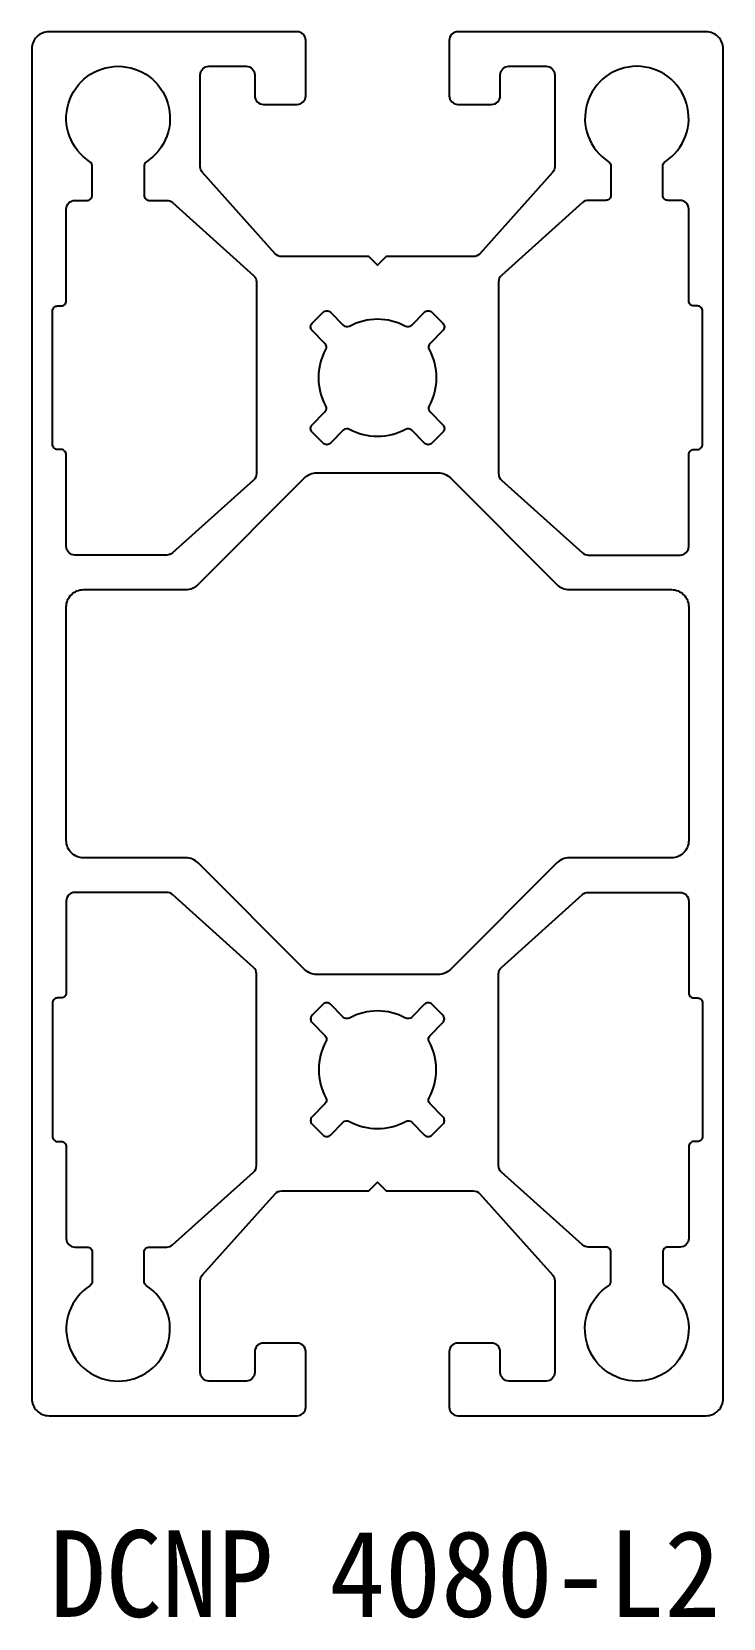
# Model space of a CAD drawing. Extents: x 2157 to 12417, y 247 to 1676.
# Drawn here: x 9090.8 to 9130.8, y 1504.3 to 1596.1 of the extents above; entities that cross this region are included whole.
import ezdxf

# ---------------------------------------------------------------- set-up
doc = ezdxf.new("R2010")
doc.units = 0
doc.header["$LTSCALE"] = 8
doc.layers.add('3', color=3, linetype='CONTINUOUS')
doc.layers.add('AM_0', color=7, linetype='CONTINUOUS', lineweight=30)
doc.styles.add('궁서체', font='')
doc.styles.get('궁서체').set_extended_font_data('GungsuhChe')

msp = doc.modelspace()

# ---------------------------------------------------------------- texts
at = {"layer": 'AM_0', "color": 7, "style": '궁서체'}
msp.add_text('DCNP 4080-L2', height=5, dxfattribs=at).set_placement((9091.873, 1504.431))

# ---------------------------------------------------------------- linework, layer by layer
at = {"layer": '3', "color": 7, "lineweight": -3}
for points in [[(9111.321, 1583.058), (9110.821, 1582.558), (9110.321, 1583.058), (9105.279, 1583.058, -0.213051), (9104.907, 1583.224), (9100.699, 1587.915, -0.18485), (9100.571, 1588.249), (9100.571, 1593.558, -0.414214), (9101.071, 1594.058), (9103.221, 1594.058, -0.414214), (9103.721, 1593.558), (9103.721, 1592.358, 0.414214), (9104.221, 1591.858), (9106.171, 1591.858, 0.414214), (9106.671, 1592.358), (9106.671, 1595.558, 0.414214), (9106.171, 1596.058), (9091.821, 1596.058, 0.414214), (9090.821, 1595.058), (9090.821, 1517.058, 0.414214), (9091.821, 1516.058), (9106.171, 1516.058, 0.414214), (9106.671, 1516.558), (9106.671, 1519.758, 0.414214), (9106.171, 1520.258), (9104.221, 1520.258, 0.414214), (9103.721, 1519.758), (9103.721, 1518.558, -0.414214), (9103.221, 1518.058), (9101.071, 1518.058, -0.414214), (9100.571, 1518.558), (9100.571, 1523.866, -0.18485), (9100.699, 1524.2), (9104.907, 1528.892, -0.213051), (9105.279, 1529.058), (9110.321, 1529.058), (9110.821, 1529.558), (9111.321, 1529.058), (9116.363, 1529.058, -0.213051), (9116.735, 1528.892), (9120.943, 1524.2, -0.18485), (9121.071, 1523.866), (9121.071, 1518.558, -0.414214), (9120.571, 1518.058), (9118.421, 1518.058, -0.414214), (9117.921, 1518.558), (9117.921, 1519.758, 0.414214), (9117.421, 1520.258), (9115.471, 1520.258, 0.414214), (9114.971, 1519.758), (9114.971, 1516.558, 0.414214), (9115.471, 1516.058), (9129.821, 1516.058, 0.414214), (9130.821, 1517.058), (9130.821, 1595.058, 0.414214), (9129.821, 1596.058), (9115.471, 1596.058, 0.414214), (9114.971, 1595.558), (9114.971, 1592.358, 0.414214), (9115.471, 1591.858), (9117.421, 1591.858, 0.414214), (9117.921, 1592.358), (9117.921, 1593.558, -0.414214), (9118.421, 1594.058), (9120.571, 1594.058, -0.414214), (9121.071, 1593.558), (9121.071, 1588.249, -0.18485), (9120.943, 1587.915), (9116.735, 1583.224, -0.213051), (9116.363, 1583.058)], [(9097.321, 1588.292), (9097.321, 1586.608, 0.414214), (9097.621, 1586.308), (9098.629, 1586.308, -0.18485), (9098.963, 1586.18), (9103.655, 1581.972, -0.213051), (9103.821, 1581.6), (9103.821, 1576.058), (9103.821, 1570.516, -0.213051), (9103.655, 1570.144), (9098.963, 1565.935, -0.18485), (9098.629, 1565.808), (9093.321, 1565.808, -0.414214), (9092.821, 1566.308), (9092.821, 1571.608, 0.414214), (9092.521, 1571.908), (9092.321, 1571.908, -0.414214), (9092.021, 1572.208), (9092.021, 1579.908, -0.414214), (9092.321, 1580.208), (9092.521, 1580.208, 0.414214), (9092.821, 1580.508), (9092.821, 1585.808, -0.414214), (9093.321, 1586.308), (9094.021, 1586.308, 0.414214), (9094.321, 1586.608), (9094.321, 1588.292, 0.253709), (9094.184, 1588.543, -3.369924), (9097.457, 1588.543, 0.253709)], [(9124.321, 1588.292), (9124.321, 1586.608, -0.414214), (9124.021, 1586.308), (9123.012, 1586.308, 0.18485), (9122.678, 1586.18), (9117.987, 1581.972, 0.213051), (9117.821, 1581.6), (9117.821, 1576.058), (9117.821, 1570.516, 0.213051), (9117.987, 1570.144), (9122.678, 1565.935, 0.18485), (9123.012, 1565.808), (9128.321, 1565.808, 0.414214), (9128.821, 1566.308), (9128.821, 1571.608, -0.414214), (9129.121, 1571.908), (9129.321, 1571.908, 0.414214), (9129.621, 1572.208), (9129.621, 1579.908, 0.414214), (9129.321, 1580.208), (9129.121, 1580.208, -0.414214), (9128.821, 1580.508), (9128.821, 1585.808, 0.414214), (9128.321, 1586.308), (9127.621, 1586.308, -0.414214), (9127.321, 1586.608), (9127.321, 1588.292, -0.253709), (9127.457, 1588.543, 3.369924), (9124.184, 1588.543, -0.253709)], [(9128.821, 1556.058), (9128.821, 1549.308, -0.414214), (9127.821, 1548.308), (9121.906, 1548.308, 0.198912), (9121.199, 1548.015), (9115.035, 1541.851, -0.198912), (9114.328, 1541.558), (9107.313, 1541.558, -0.198912), (9106.606, 1541.851), (9100.442, 1548.015, 0.198912), (9099.735, 1548.308), (9093.821, 1548.308, -0.414214), (9092.821, 1549.308), (9092.821, 1556.058), (9092.821, 1562.808, -0.414214), (9093.821, 1563.808), (9099.735, 1563.808, 0.198912), (9100.442, 1564.101), (9106.606, 1570.265, -0.198912), (9107.313, 1570.558), (9114.328, 1570.558, -0.198912), (9115.035, 1570.265), (9121.199, 1564.101, 0.198912), (9121.906, 1563.808), (9127.821, 1563.808, -0.414214), (9128.821, 1562.808)], [(9097.321, 1523.824), (9097.321, 1525.508, -0.414214), (9097.621, 1525.808), (9098.629, 1525.808, 0.18485), (9098.963, 1525.935), (9103.655, 1530.144, 0.213051), (9103.821, 1530.516), (9103.821, 1536.058), (9103.821, 1541.6, 0.213051), (9103.655, 1541.972), (9098.963, 1546.18, 0.18485), (9098.629, 1546.308), (9093.321, 1546.308, 0.414214), (9092.821, 1545.808), (9092.821, 1540.508, -0.414214), (9092.521, 1540.208), (9092.321, 1540.208, 0.414214), (9092.021, 1539.908), (9092.021, 1532.208, 0.414214), (9092.321, 1531.908), (9092.521, 1531.908, -0.414214), (9092.821, 1531.608), (9092.821, 1526.308, 0.414214), (9093.321, 1525.808), (9094.021, 1525.808, -0.414214), (9094.321, 1525.508), (9094.321, 1523.824, -0.253709), (9094.184, 1523.572, 3.369924), (9097.457, 1523.572, -0.253709)], [(9124.321, 1523.824), (9124.321, 1525.508, 0.414214), (9124.021, 1525.808), (9123.012, 1525.808, -0.18485), (9122.678, 1525.935), (9117.987, 1530.144, -0.213051), (9117.821, 1530.516), (9117.821, 1536.058), (9117.821, 1541.6, -0.213051), (9117.987, 1541.972), (9122.678, 1546.18, -0.18485), (9123.012, 1546.308), (9128.321, 1546.308, -0.414214), (9128.821, 1545.808), (9128.821, 1540.508, 0.414214), (9129.121, 1540.208), (9129.321, 1540.208, -0.414214), (9129.621, 1539.908), (9129.621, 1532.208, -0.414214), (9129.321, 1531.908), (9129.121, 1531.908, 0.414214), (9128.821, 1531.608), (9128.821, 1526.308, -0.414214), (9128.321, 1525.808), (9127.621, 1525.808, 0.414214), (9127.321, 1525.508), (9127.321, 1523.824, 0.253709), (9127.457, 1523.572, -3.369924), (9124.184, 1523.572, 0.253709)]]:
    msp.add_lwpolyline(points, format="xyb", close=True, dxfattribs=at)
at = {"layer": '3', "color": 7}
for points in [[(9107.834, 1577.683, 0.33241), (9107.783, 1578.038), (9107.039, 1578.782, -0.414214), (9107.039, 1579.206), (9107.673, 1579.839, -0.414214), (9108.097, 1579.839), (9108.84, 1579.096, 0.33241), (9109.196, 1579.044, -0.254426), (9112.446, 1579.044, 0.33241), (9112.801, 1579.096), (9113.545, 1579.839, -0.414214), (9113.969, 1579.839), (9114.602, 1579.206, -0.414214), (9114.602, 1578.782), (9113.859, 1578.038, 0.33241), (9113.807, 1577.683, -0.254426), (9113.807, 1574.433, 0.33241), (9113.859, 1574.077), (9114.602, 1573.334, -0.414214), (9114.602, 1572.909), (9113.969, 1572.276, -0.414214), (9113.545, 1572.276), (9112.801, 1573.02, 0.33241), (9112.446, 1573.071, -0.254426), (9109.196, 1573.071, 0.33241), (9108.84, 1573.02), (9108.097, 1572.276, -0.414214), (9107.673, 1572.276), (9107.039, 1572.909, -0.414214), (9107.039, 1573.334), (9107.783, 1574.077, 0.33241), (9107.834, 1574.433, -0.254426)], [(9107.834, 1534.433, -0.33241), (9107.783, 1534.077), (9107.039, 1533.334, 0.414214), (9107.039, 1532.909), (9107.673, 1532.276, 0.414214), (9108.097, 1532.276), (9108.84, 1533.02, -0.33241), (9109.196, 1533.071, 0.254426), (9112.446, 1533.071, -0.33241), (9112.801, 1533.02), (9113.545, 1532.276, 0.414214), (9113.969, 1532.276), (9114.602, 1532.909, 0.414214), (9114.602, 1533.334), (9113.859, 1534.077, -0.33241), (9113.807, 1534.433, 0.254426), (9113.807, 1537.683, -0.33241), (9113.859, 1538.038), (9114.602, 1538.782, 0.414214), (9114.602, 1539.206), (9113.969, 1539.839, 0.414214), (9113.545, 1539.839), (9112.801, 1539.096, -0.33241), (9112.446, 1539.044, 0.254426), (9109.196, 1539.044, -0.33241), (9108.84, 1539.096), (9108.097, 1539.839, 0.414214), (9107.673, 1539.839), (9107.039, 1539.206, 0.414214), (9107.039, 1538.782), (9107.783, 1538.038, -0.33241), (9107.834, 1537.683, 0.254426)]]:
    msp.add_lwpolyline(points, format="xyb", close=True, dxfattribs=at)

msp.set_redraw_order([(e.dxf.handle, doc.entitydb.next_handle()) for e in msp.query("TEXT MTEXT ATTDEF DIMENSION ARC_DIMENSION")])  # texts and dimensions are drawn at this point

doc.saveas('drawing.dxf')
